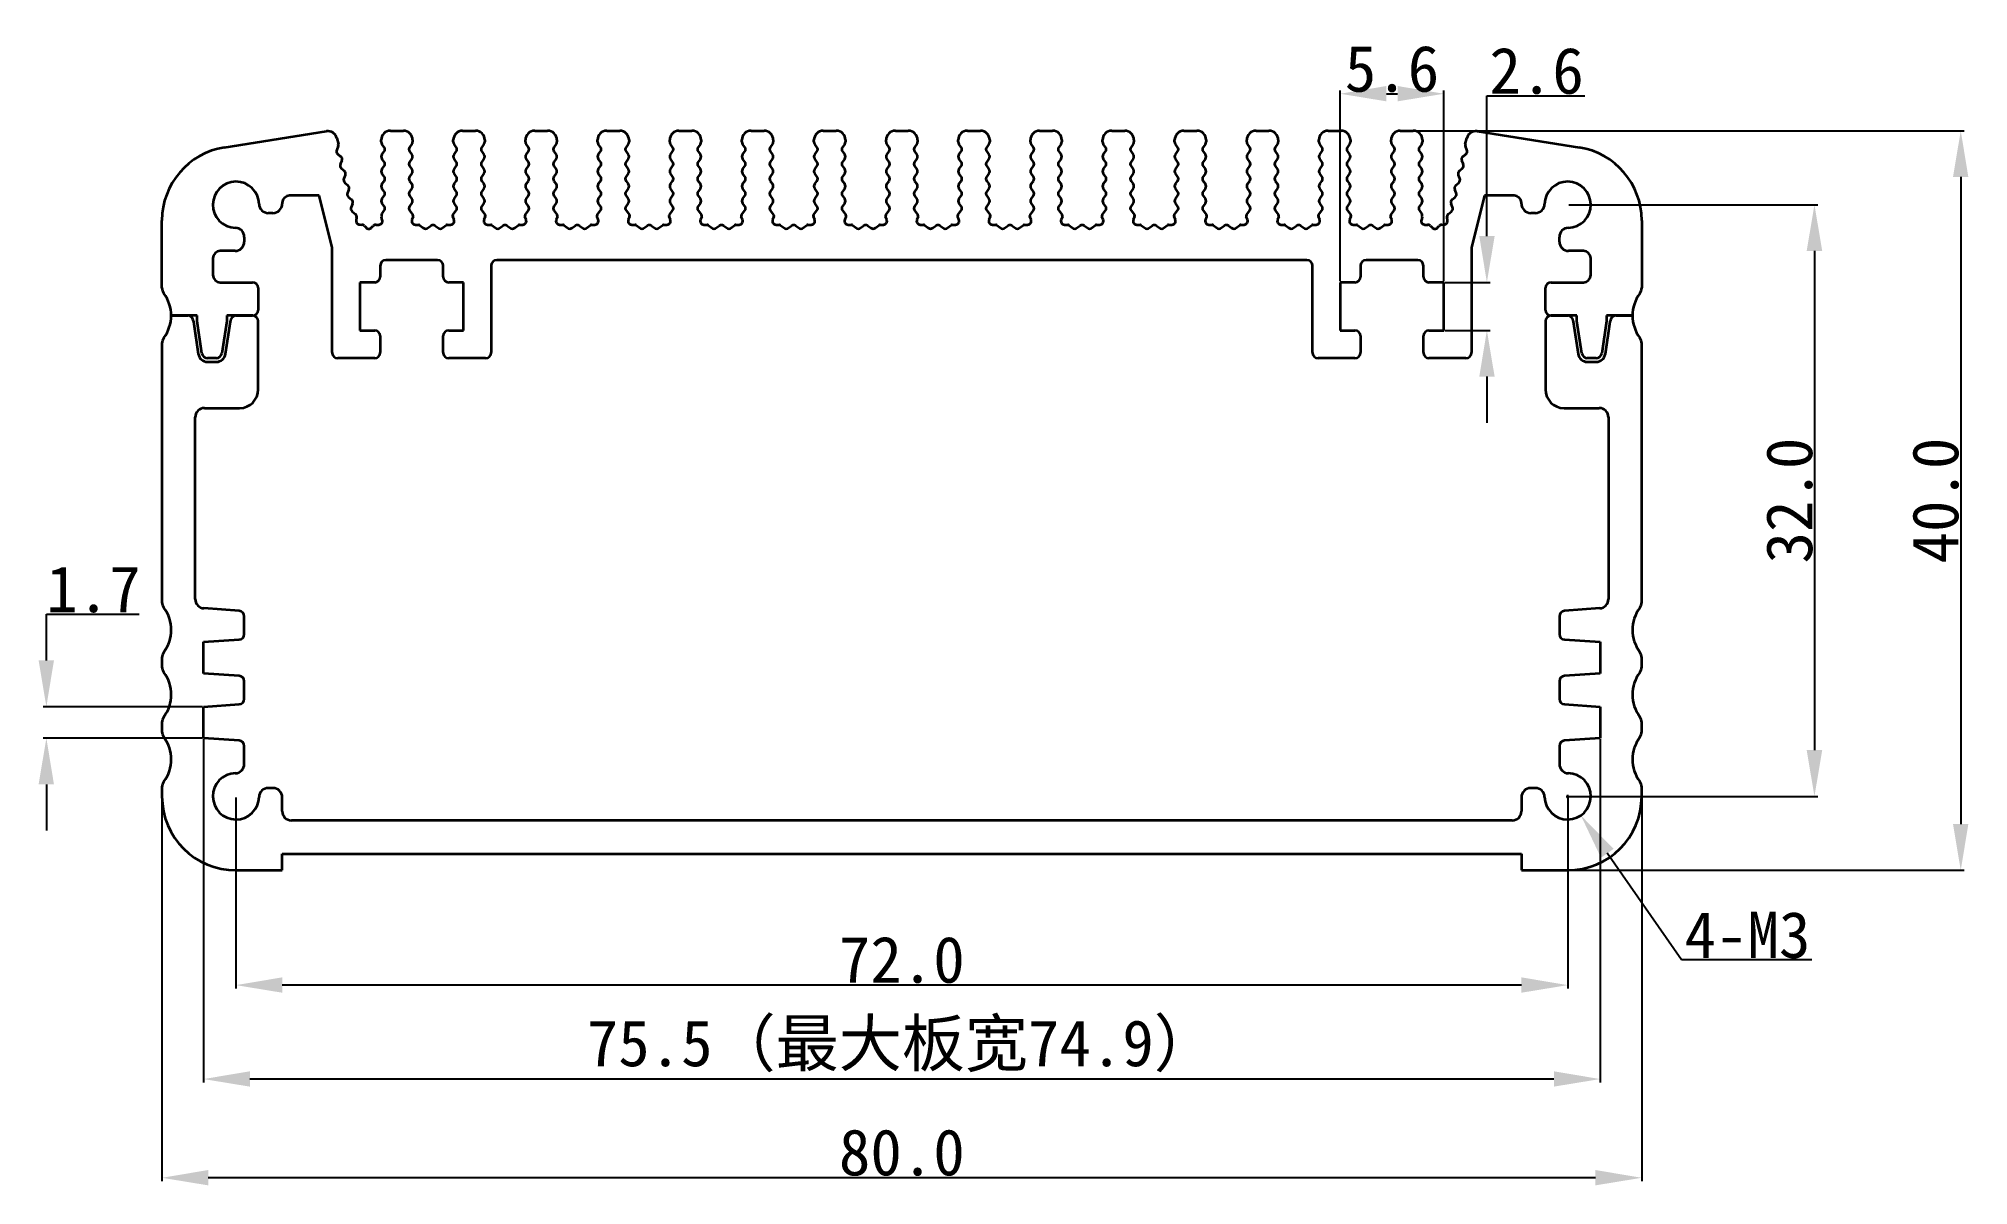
# Model space of a CAD drawing. Header units: inches. Extents: x -7 to 98, y -17 to 45.
import ezdxf

# ---------------------------------------------------------------- set-up
doc = ezdxf.new("R2010")
doc.units = ezdxf.units.IN
doc.header["$MEASUREMENT"] = 0
doc.layers.add('1', color=30, linetype='Continuous')
doc.layers.add('Visible (ISO)', color=7, linetype='Continuous', lineweight=35)
doc.styles.get("Standard").update_dxf_attribs({"font": 'simhei.ttf'})
doc.dimstyles.get("Standard").update_dxf_attribs({"dimtxt": 2.5, "dimasz": 2.5, "dimexe": 0.18, "dimexo": 0.0625, "dimgap": 0.09, "dimtad": 1, "dimtoh": 1, "dimdec": 1, "dimzin": 0, "dimdsep": 46, "dimtxsty": 'Standard', "dimcen": 0.09, "dimadec": 0, "dimazin": 0, "dimtfac": 1, "dimtdec": 1, "dimtofl": 0, "dimtmove": 0, "dimatfit": 3, "dimfxl": 1, "dimtolj": 1, "dimtzin": 0, "dimarcsym": 0})

msp = doc.modelspace()

# ---------------------------------------------------------------- blocks, each defined once
blk = doc.blocks.new('*D1')
at = {"color": 0, "lineweight": -2}
for p, q in [((67.51, 40), (97.43, 40)), ((97.25, 37.5), (97.25, 2.5)), ((75.74, 0), (97.43, 0))]:
    blk.add_line(p, q, dxfattribs=at)
at = {"color": 0}
for points in [[(96.83, 37.5), (97.66, 37.5), (97.25, 40)], [(96.83, 2.5), (97.66, 2.5), (97.25, 0)]]:
    blk.add_solid(points, dxfattribs=at)
at = {"layer": 'Defpoints', "color": 0}
for p in [(67.44, 40), (75.68, 0), (97.25, 0)]:
    blk.add_point(p, dxfattribs=at)
at = {"color": 0, "insert": (95.89, 20), "char_height": 2.5, "attachment_point": 5, "rotation": 90}
blk.add_mtext('\\A1;40.0', dxfattribs=at)
blk = doc.blocks.new('*D2')
at = {"color": 0, "lineweight": -2}
for p, q in [((76.06, 36), (89.52, 36)), ((89.34, 33.5), (89.34, 6.5)), ((76.06, 4), (89.52, 4))]:
    blk.add_line(p, q, dxfattribs=at)
at = {"color": 0}
for points in [[(88.92, 33.5), (89.76, 33.5), (89.34, 36)], [(88.92, 6.5), (89.76, 6.5), (89.34, 4)]]:
    blk.add_solid(points, dxfattribs=at)
at = {"layer": 'Defpoints', "color": 0}
for p in [(76, 36), (76, 4), (89.34, 4)]:
    blk.add_point(p, dxfattribs=at)
at = {"color": 0, "insert": (87.99, 20), "char_height": 2.5, "attachment_point": 5, "rotation": 90}
blk.add_mtext('\\A1;32.0', dxfattribs=at)
blk = doc.blocks.new('*D3')
at = {"color": 0, "lineweight": -2}
for p, q in [((4, 3.94), (4, -6.39)), ((76, 3.94), (76, -6.39)), ((73.5, -6.21), (6.5, -6.21))]:
    blk.add_line(p, q, dxfattribs=at)
at = {"color": 0}
for points in [[(6.5, -5.79), (6.5, -6.62), (4, -6.21)], [(73.5, -5.79), (73.5, -6.62), (76, -6.21)]]:
    blk.add_solid(points, dxfattribs=at)
at = {"layer": 'Defpoints', "color": 0}
for p in [(4, 4), (76, 4), (4, -6.21)]:
    blk.add_point(p, dxfattribs=at)
at = {"color": 0, "insert": (40, -4.85), "char_height": 2.5, "attachment_point": 5}
blk.add_mtext('\\A1;72.0', dxfattribs=at)
blk = doc.blocks.new('*D4')
at = {"layer": '1', "color": 0, "lineweight": -2}
for p, q in [((2.25, 7.09), (2.25, -11.47)), ((77.75, 7.09), (77.75, -11.47)), ((75.25, -11.29), (4.75, -11.29))]:
    blk.add_line(p, q, dxfattribs=at)
at = {"layer": '1', "color": 0}
for points in [[(4.75, -10.87), (4.75, -11.7), (2.25, -11.29)], [(75.25, -10.87), (75.25, -11.7), (77.75, -11.29)]]:
    blk.add_solid(points, dxfattribs=at)
at = {"layer": 'Defpoints', "color": 0}
for p in [(2.25, 7.15), (77.75, 7.15), (2.25, -11.29)]:
    blk.add_point(p, dxfattribs=at)
at = {"layer": '1', "color": 0, "insert": (40, -9.51), "char_height": 2.5, "attachment_point": 5}
blk.add_mtext('\\A1;75.5（最大板宽74.9）', dxfattribs=at)
blk = doc.blocks.new('*D5')
at = {"color": 0, "lineweight": -2}
for p, q in [((0, 4.19), (0, -16.81)), ((80, 3.94), (80, -16.81)), ((77.5, -16.63), (2.5, -16.63))]:
    blk.add_line(p, q, dxfattribs=at)
at = {"color": 0}
for points in [[(2.5, -16.21), (2.5, -17.04), (0, -16.63)], [(77.5, -16.21), (77.5, -17.04), (80, -16.63)]]:
    blk.add_solid(points, dxfattribs=at)
at = {"layer": 'Defpoints', "color": 0}
for p in [(0, 4.25), (80, 4), (0, -16.63)]:
    blk.add_point(p, dxfattribs=at)
at = {"color": 0, "insert": (40, -15.27), "char_height": 2.5, "attachment_point": 5}
blk.add_mtext('\\A1;80.0', dxfattribs=at)
blk = doc.blocks.new('*D6')
at = {"color": 0, "lineweight": -2}
for p, q in [((-6.25, 11.35), (-6.25, 13.85)), ((-6.25, 13.85), (-1.23, 13.85)), ((2.19, 8.85), (-6.43, 8.85)), ((2.19, 7.15), (-6.43, 7.15)), ((-6.25, 4.65), (-6.25, 2.15))]:
    blk.add_line(p, q, dxfattribs=at)
at = {"color": 0}
for points in [[(-6.67, 11.35), (-5.84, 11.35), (-6.25, 8.85)], [(-6.67, 4.65), (-5.84, 4.65), (-6.25, 7.15)]]:
    blk.add_solid(points, dxfattribs=at)
at = {"layer": 'Defpoints', "color": 0}
for p in [(-6.25, 8.85), (2.25, 8.85), (2.25, 7.15)]:
    blk.add_point(p, dxfattribs=at)
at = {"color": 0, "insert": (-3.7, 15.19), "char_height": 2.5, "attachment_point": 5}
blk.add_mtext('\\A1;1.7', dxfattribs=at)
blk = doc.blocks.new('*D7')
at = {"color": 0, "lineweight": -2}
for p, q in [((71.63, 34.3), (71.63, 41.89)), ((71.63, 41.89), (76.92, 41.89)), ((69.36, 31.8), (71.81, 31.8)), ((69.36, 29.2), (71.81, 29.2)), ((71.63, 26.7), (71.63, 24.2))]:
    blk.add_line(p, q, dxfattribs=at)
at = {"color": 0}
for points in [[(71.22, 34.3), (72.05, 34.3), (71.63, 31.8)], [(71.22, 26.7), (72.05, 26.7), (71.63, 29.2)]]:
    blk.add_solid(points, dxfattribs=at)
at = {"layer": 'Defpoints', "color": 0}
for p in [(69.3, 31.8), (71.63, 31.8), (69.3, 29.2)]:
    blk.add_point(p, dxfattribs=at)
at = {"color": 0, "insert": (74.32, 43.23), "char_height": 2.5, "attachment_point": 5}
blk.add_mtext('\\A1;2.6', dxfattribs=at)
blk = doc.blocks.new('*D8')
at = {"color": 0, "lineweight": -2}
for p, q in [((63.7, 31.86), (63.7, 42.18)), ((66.2, 42), (66.8, 42)), ((69.3, 31.86), (69.3, 42.18))]:
    blk.add_line(p, q, dxfattribs=at)
at = {"color": 0}
for points in [[(66.2, 42.42), (66.2, 41.59), (63.7, 42)], [(66.8, 42.42), (66.8, 41.59), (69.3, 42)]]:
    blk.add_solid(points, dxfattribs=at)
at = {"layer": 'Defpoints', "color": 0}
for p in [(69.3, 42), (63.7, 31.8), (69.3, 31.8)]:
    blk.add_point(p, dxfattribs=at)
at = {"color": 0, "insert": (66.5, 43.34), "char_height": 2.5, "attachment_point": 5}
blk.add_mtext('\\A1;5.6', dxfattribs=at)
blk = doc.blocks.new('*D9')
at = {"color": 0, "lineweight": -2}
for p, q in [((75.91, 4), (76.09, 4)), ((76, 3.91), (76, 4.09)), ((82.15, -4.85), (78.14, 0.92)), ((89.2, -4.85), (82.15, -4.85))]:
    blk.add_line(p, q, dxfattribs=at)
at = {"color": 0}
blk.add_solid([(78.48, 1.16), (77.8, 0.68), (76.71, 2.97)], dxfattribs=at)
at = {"layer": 'Defpoints', "color": 0}
for p in [(76, 4), (76.71, 2.97)]:
    blk.add_point(p, dxfattribs=at)
at = {"color": 0, "insert": (85.72, -3.51), "char_height": 2.5, "attachment_point": 5}
blk.add_mtext('\\A1;4-M3', dxfattribs=at)

# ---------------------------------------------------------------- dimensions: what is measured, and where the dimension line sits
for base, p1, p2, angle, picture, middle in [((69.3, 42), (63.7, 31.8), (69.3, 31.8), 0, '*D8', (66.5, 43.34)), ((97.25, 0), (67.44, 40), (75.68, 0), 90, '*D1', (95.89, 20)), ((89.34, 4), (76, 36), (76, 4), 90, '*D2', (87.99, 20)), ((-6.25, 8.85), (2.25, 7.15), (2.25, 8.85), 90, '*D6', (-3.7, 15.19))]:
    dim = msp.add_linear_dim(base=base, p1=p1, p2=p2, angle=angle, dimstyle='Standard')
    dim.commit()
    dim.dimension.update_dxf_attribs({"geometry": picture, "text_midpoint": middle})
dim = msp.add_linear_dim(base=(71.63, 31.8), p1=(69.3, 29.2), p2=(69.3, 31.8), angle=90, dimstyle='Standard')
dim.commit()
dim.dimension.update_dxf_attribs({"geometry": '*D7', "text_midpoint": (74.32, 41.89), "dimtype": 161})
for base, p1, p2, picture, middle in [((0, -16.63), (80, 4), (0, 4.25), '*D5', (40, -15.27)), ((4, -6.21), (76, 4), (4, 4), '*D3', (40, -4.85))]:
    dim = msp.add_linear_dim(base=base, p1=p1, p2=p2, dimstyle='Standard')
    dim.commit()
    dim.dimension.update_dxf_attribs({"geometry": picture, "text_midpoint": middle})
dim = msp.add_radius_dim(center=(76, 4), mpoint=(76.71, 2.97), text='4-M3', dimstyle='Standard')
dim.commit()
dim.dimension.update_dxf_attribs({"geometry": '*D9', "text_midpoint": (85.72, -4.85), "dimtype": 164})
at = {"layer": '1'}
dim = msp.add_linear_dim(base=(2.25, -11.29), p1=(77.75, 7.15), p2=(2.25, 7.15), text='<>（最大板宽74.9）', dimstyle='Standard', dxfattribs=at)
dim.commit()
dim.dimension.update_dxf_attribs({"geometry": '*D4', "text_midpoint": (40, -9.51)})

# ---------------------------------------------------------------- linework, layer by layer
at = {"layer": 'Visible (ISO)'}
for p, q in [((3.37, 39.1), (8.89, 39.98)), ((12.35, 40), (13.05, 40)), ((16.25, 40), (16.95, 40)), ((20.15, 40), (20.85, 40)), ((24.05, 40), (24.75, 40)), ((27.95, 40), (28.65, 40)), ((31.85, 40), (32.55, 40)), ((35.75, 40), (36.45, 40)), ((39.65, 40), (40.35, 40)), ((43.55, 40), (44.25, 40)), ((47.45, 40), (48.15, 40)), ((51.35, 40), (52.05, 40)), ((55.25, 40), (55.95, 40)), ((59.15, 40), (59.85, 40)), ((63.05, 40), (63.75, 40)), ((66.95, 40), (67.65, 40)), ((71.11, 39.98), (76.63, 39.1)), ((9.53, 39.16), (9.45, 38.97)), ((9.46, 39.6), (9.54, 39.28)), ((9.51, 38.74), (9.66, 38.61)), ((11.85, 39.4), (11.85, 39.5)), ((12.01, 39.12), (11.89, 39.28)), ((11.89, 38.72), (12.01, 38.88)), ((13.51, 39.28), (13.39, 39.12)), ((13.39, 38.88), (13.51, 38.72)), ((13.55, 39.5), (13.55, 39.4)), ((15.75, 39.4), (15.75, 39.5)), ((15.91, 39.12), (15.79, 39.28)), ((15.79, 38.72), (15.91, 38.88)), ((17.41, 39.28), (17.29, 39.12)), ((17.29, 38.88), (17.41, 38.72)), ((17.45, 39.5), (17.45, 39.4)), ((19.65, 39.4), (19.65, 39.5)), ((19.81, 39.12), (19.69, 39.28)), ((19.69, 38.72), (19.81, 38.88)), ((21.31, 39.28), (21.19, 39.12)), ((21.19, 38.88), (21.31, 38.72)), ((21.35, 39.5), (21.35, 39.4)), ((23.55, 39.4), (23.55, 39.5)), ((23.71, 39.12), (23.59, 39.28)), ((23.59, 38.72), (23.71, 38.88)), ((25.21, 39.28), (25.09, 39.12)), ((25.09, 38.88), (25.21, 38.72)), ((25.25, 39.5), (25.25, 39.4)), ((27.45, 39.4), (27.45, 39.5)), ((27.61, 39.12), (27.49, 39.28)), ((27.49, 38.72), (27.61, 38.88)), ((29.11, 39.28), (28.99, 39.12)), ((28.99, 38.88), (29.11, 38.72)), ((29.15, 39.5), (29.15, 39.4)), ((31.35, 39.4), (31.35, 39.5)), ((31.51, 39.12), (31.39, 39.28)), ((31.39, 38.72), (31.51, 38.88)), ((33.01, 39.28), (32.89, 39.12)), ((32.89, 38.88), (33.01, 38.72)), ((33.05, 39.5), (33.05, 39.4)), ((35.25, 39.4), (35.25, 39.5)), ((35.41, 39.12), (35.29, 39.28)), ((35.29, 38.72), (35.41, 38.88)), ((36.91, 39.28), (36.79, 39.12)), ((36.79, 38.88), (36.91, 38.72)), ((36.95, 39.5), (36.95, 39.4)), ((39.15, 39.4), (39.15, 39.5)), ((39.31, 39.12), (39.19, 39.28)), ((39.19, 38.72), (39.31, 38.88)), ((40.81, 39.28), (40.69, 39.12)), ((40.69, 38.88), (40.81, 38.72)), ((40.85, 39.5), (40.85, 39.4)), ((43.05, 39.4), (43.05, 39.5)), ((43.21, 39.12), (43.09, 39.28)), ((43.09, 38.72), (43.21, 38.88)), ((44.71, 39.28), (44.59, 39.12)), ((44.59, 38.88), (44.71, 38.72)), ((44.75, 39.5), (44.75, 39.4)), ((46.95, 39.4), (46.95, 39.5)), ((47.11, 39.12), (46.99, 39.28)), ((46.99, 38.72), (47.11, 38.88)), ((48.61, 39.28), (48.49, 39.12)), ((48.49, 38.88), (48.61, 38.72)), ((48.65, 39.5), (48.65, 39.4)), ((50.85, 39.4), (50.85, 39.5)), ((51.01, 39.12), (50.89, 39.28)), ((50.89, 38.72), (51.01, 38.88)), ((52.51, 39.28), (52.39, 39.12)), ((52.39, 38.88), (52.51, 38.72)), ((52.55, 39.5), (52.55, 39.4)), ((54.75, 39.4), (54.75, 39.5)), ((54.91, 39.12), (54.79, 39.28)), ((54.79, 38.72), (54.91, 38.88)), ((56.41, 39.28), (56.29, 39.12)), ((56.29, 38.88), (56.41, 38.72)), ((56.45, 39.5), (56.45, 39.4)), ((58.65, 39.4), (58.65, 39.5)), ((58.81, 39.12), (58.69, 39.28)), ((58.69, 38.72), (58.81, 38.88)), ((60.31, 39.28), (60.19, 39.12)), ((60.19, 38.88), (60.31, 38.72)), ((60.35, 39.5), (60.35, 39.4)), ((62.55, 39.4), (62.55, 39.5)), ((62.71, 39.12), (62.59, 39.28)), ((62.59, 38.72), (62.71, 38.88)), ((64.21, 39.28), (64.09, 39.12)), ((64.09, 38.88), (64.21, 38.72)), ((64.25, 39.5), (64.25, 39.4)), ((66.45, 39.4), (66.45, 39.5)), ((66.61, 39.12), (66.49, 39.28)), ((66.49, 38.72), (66.61, 38.88)), ((68.11, 39.28), (67.99, 39.12)), ((67.99, 38.88), (68.11, 38.72)), ((68.15, 39.5), (68.15, 39.4)), ((70.34, 38.61), (70.49, 38.74)), ((70.46, 39.28), (70.54, 39.6)), ((70.55, 38.97), (70.47, 39.16)), ((9.72, 38.38), (9.64, 38.19)), ((9.7, 37.96), (9.86, 37.84)), ((9.91, 37.6), (9.84, 37.42)), ((12.01, 38.32), (11.89, 38.48)), ((11.89, 37.92), (12.01, 38.08)), ((12.01, 37.52), (11.89, 37.68)), ((13.51, 38.48), (13.39, 38.32)), ((13.39, 38.08), (13.51, 37.92)), ((13.51, 37.68), (13.39, 37.52)), ((15.91, 38.32), (15.79, 38.48)), ((15.79, 37.92), (15.91, 38.08)), ((15.91, 37.52), (15.79, 37.68)), ((17.41, 38.48), (17.29, 38.32)), ((17.29, 38.08), (17.41, 37.92)), ((17.41, 37.68), (17.29, 37.52)), ((19.81, 38.32), (19.69, 38.48)), ((19.69, 37.92), (19.81, 38.08)), ((19.81, 37.52), (19.69, 37.68)), ((21.31, 38.48), (21.19, 38.32)), ((21.19, 38.08), (21.31, 37.92)), ((21.31, 37.68), (21.19, 37.52)), ((23.71, 38.32), (23.59, 38.48)), ((23.59, 37.92), (23.71, 38.08)), ((23.71, 37.52), (23.59, 37.68)), ((25.21, 38.48), (25.09, 38.32)), ((25.09, 38.08), (25.21, 37.92)), ((25.21, 37.68), (25.09, 37.52)), ((27.61, 38.32), (27.49, 38.48)), ((27.49, 37.92), (27.61, 38.08)), ((27.61, 37.52), (27.49, 37.68)), ((29.11, 38.48), (28.99, 38.32)), ((28.99, 38.08), (29.11, 37.92)), ((29.11, 37.68), (28.99, 37.52)), ((31.51, 38.32), (31.39, 38.48)), ((31.39, 37.92), (31.51, 38.08)), ((31.51, 37.52), (31.39, 37.68)), ((33.01, 38.48), (32.89, 38.32)), ((32.89, 38.08), (33.01, 37.92)), ((33.01, 37.68), (32.89, 37.52)), ((35.41, 38.32), (35.29, 38.48)), ((35.29, 37.92), (35.41, 38.08)), ((35.41, 37.52), (35.29, 37.68)), ((36.91, 38.48), (36.79, 38.32)), ((36.79, 38.08), (36.91, 37.92)), ((36.91, 37.68), (36.79, 37.52)), ((39.31, 38.32), (39.19, 38.48)), ((39.19, 37.92), (39.31, 38.08)), ((39.31, 37.52), (39.19, 37.68)), ((40.81, 38.48), (40.69, 38.32)), ((40.69, 38.08), (40.81, 37.92)), ((40.81, 37.68), (40.69, 37.52)), ((43.21, 38.32), (43.09, 38.48)), ((43.09, 37.92), (43.21, 38.08)), ((43.21, 37.52), (43.09, 37.68)), ((44.71, 38.48), (44.59, 38.32)), ((44.59, 38.08), (44.71, 37.92)), ((44.71, 37.68), (44.59, 37.52)), ((47.11, 38.32), (46.99, 38.48)), ((46.99, 37.92), (47.11, 38.08)), ((47.11, 37.52), (46.99, 37.68)), ((48.61, 38.48), (48.49, 38.32)), ((48.49, 38.08), (48.61, 37.92)), ((48.61, 37.68), (48.49, 37.52)), ((51.01, 38.32), (50.89, 38.48)), ((50.89, 37.92), (51.01, 38.08)), ((51.01, 37.52), (50.89, 37.68)), ((52.51, 38.48), (52.39, 38.32)), ((52.39, 38.08), (52.51, 37.92)), ((52.51, 37.68), (52.39, 37.52)), ((54.91, 38.32), (54.79, 38.48)), ((54.79, 37.92), (54.91, 38.08)), ((54.91, 37.52), (54.79, 37.68)), ((56.41, 38.48), (56.29, 38.32)), ((56.29, 38.08), (56.41, 37.92)), ((56.41, 37.68), (56.29, 37.52)), ((58.81, 38.32), (58.69, 38.48)), ((58.69, 37.92), (58.81, 38.08)), ((58.81, 37.52), (58.69, 37.68)), ((60.31, 38.48), (60.19, 38.32)), ((60.19, 38.08), (60.31, 37.92)), ((60.31, 37.68), (60.19, 37.52)), ((62.71, 38.32), (62.59, 38.48)), ((62.59, 37.92), (62.71, 38.08)), ((62.71, 37.52), (62.59, 37.68)), ((64.21, 38.48), (64.09, 38.32)), ((64.09, 38.08), (64.21, 37.92)), ((64.21, 37.68), (64.09, 37.52)), ((66.61, 38.32), (66.49, 38.48)), ((66.49, 37.92), (66.61, 38.08)), ((66.61, 37.52), (66.49, 37.68)), ((68.11, 38.48), (67.99, 38.32)), ((67.99, 38.08), (68.11, 37.92)), ((68.11, 37.68), (67.99, 37.52)), ((70.16, 37.42), (70.09, 37.6)), ((70.14, 37.84), (70.3, 37.96)), ((70.36, 38.19), (70.28, 38.38)), ((9.89, 37.19), (10.05, 37.06)), ((10.11, 36.83), (10.03, 36.64)), ((11.89, 37.12), (12.01, 37.28)), ((12.01, 36.72), (11.89, 36.88)), ((13.39, 37.28), (13.51, 37.12)), ((13.51, 36.88), (13.39, 36.72)), ((15.79, 37.12), (15.91, 37.28)), ((15.91, 36.72), (15.79, 36.88)), ((17.29, 37.28), (17.41, 37.12)), ((17.41, 36.88), (17.29, 36.72)), ((19.69, 37.12), (19.81, 37.28)), ((19.81, 36.72), (19.69, 36.88)), ((21.19, 37.28), (21.31, 37.12)), ((21.31, 36.88), (21.19, 36.72)), ((23.59, 37.12), (23.71, 37.28)), ((23.71, 36.72), (23.59, 36.88)), ((25.09, 37.28), (25.21, 37.12)), ((25.21, 36.88), (25.09, 36.72)), ((27.49, 37.12), (27.61, 37.28)), ((27.61, 36.72), (27.49, 36.88)), ((28.99, 37.28), (29.11, 37.12)), ((29.11, 36.88), (28.99, 36.72)), ((31.39, 37.12), (31.51, 37.28)), ((31.51, 36.72), (31.39, 36.88)), ((32.89, 37.28), (33.01, 37.12)), ((33.01, 36.88), (32.89, 36.72)), ((35.29, 37.12), (35.41, 37.28)), ((35.41, 36.72), (35.29, 36.88)), ((36.79, 37.28), (36.91, 37.12)), ((36.91, 36.88), (36.79, 36.72)), ((39.19, 37.12), (39.31, 37.28)), ((39.31, 36.72), (39.19, 36.88)), ((40.69, 37.28), (40.81, 37.12)), ((40.81, 36.88), (40.69, 36.72)), ((43.09, 37.12), (43.21, 37.28)), ((43.21, 36.72), (43.09, 36.88)), ((44.59, 37.28), (44.71, 37.12)), ((44.71, 36.88), (44.59, 36.72)), ((46.99, 37.12), (47.11, 37.28)), ((47.11, 36.72), (46.99, 36.88)), ((48.49, 37.28), (48.61, 37.12)), ((48.61, 36.88), (48.49, 36.72)), ((50.89, 37.12), (51.01, 37.28)), ((51.01, 36.72), (50.89, 36.88)), ((52.39, 37.28), (52.51, 37.12)), ((52.51, 36.88), (52.39, 36.72)), ((54.79, 37.12), (54.91, 37.28)), ((54.91, 36.72), (54.79, 36.88)), ((56.29, 37.28), (56.41, 37.12)), ((56.41, 36.88), (56.29, 36.72)), ((58.69, 37.12), (58.81, 37.28)), ((58.81, 36.72), (58.69, 36.88)), ((60.19, 37.28), (60.31, 37.12)), ((60.31, 36.88), (60.19, 36.72)), ((62.59, 37.12), (62.71, 37.28)), ((62.71, 36.72), (62.59, 36.88)), ((64.09, 37.28), (64.21, 37.12)), ((64.21, 36.88), (64.09, 36.72)), ((66.49, 37.12), (66.61, 37.28)), ((66.61, 36.72), (66.49, 36.88)), ((67.99, 37.28), (68.11, 37.12)), ((68.11, 36.88), (67.99, 36.72)), ((69.97, 36.64), (69.89, 36.83)), ((69.95, 37.06), (70.11, 37.19)), ((6, 35.55), (5.75, 35.55)), ((6.5, 36.1), (6.5, 36.05)), ((8.5, 36.5), (6.9, 36.5)), ((9.2, 33.69), (8.5, 36.5)), ((10.09, 36.41), (10.24, 36.28)), ((10.3, 36.05), (10.22, 35.87)), ((10.28, 35.63), (10.46, 35.49)), ((11.89, 36.32), (12.01, 36.48)), ((12.01, 35.92), (11.89, 36.08)), ((11.9, 35.53), (12.01, 35.68)), ((13.39, 36.48), (13.51, 36.32)), ((13.51, 36.08), (13.39, 35.92)), ((13.39, 35.68), (13.57, 35.45)), ((15.73, 35.45), (15.91, 35.68)), ((15.79, 36.32), (15.91, 36.48)), ((15.91, 35.92), (15.79, 36.08)), ((17.29, 36.48), (17.41, 36.32)), ((17.41, 36.08), (17.29, 35.92)), ((17.29, 35.68), (17.47, 35.45)), ((19.63, 35.45), (19.81, 35.68)), ((19.69, 36.32), (19.81, 36.48)), ((19.81, 35.92), (19.69, 36.08)), ((21.19, 36.48), (21.31, 36.32)), ((21.31, 36.08), (21.19, 35.92)), ((21.19, 35.68), (21.37, 35.45)), ((23.53, 35.45), (23.71, 35.68)), ((23.59, 36.32), (23.71, 36.48)), ((23.71, 35.92), (23.59, 36.08)), ((25.09, 36.48), (25.21, 36.32)), ((25.21, 36.08), (25.09, 35.92)), ((25.09, 35.68), (25.27, 35.45)), ((27.43, 35.45), (27.61, 35.68)), ((27.49, 36.32), (27.61, 36.48)), ((27.61, 35.92), (27.49, 36.08)), ((28.99, 36.48), (29.11, 36.32)), ((29.11, 36.08), (28.99, 35.92)), ((28.99, 35.68), (29.17, 35.45)), ((31.33, 35.45), (31.51, 35.68)), ((31.39, 36.32), (31.51, 36.48)), ((31.51, 35.92), (31.39, 36.08)), ((32.89, 36.48), (33.01, 36.32)), ((33.01, 36.08), (32.89, 35.92)), ((32.89, 35.68), (33.07, 35.45)), ((35.23, 35.45), (35.41, 35.68)), ((35.29, 36.32), (35.41, 36.48)), ((35.41, 35.92), (35.29, 36.08)), ((36.79, 36.48), (36.91, 36.32)), ((36.91, 36.08), (36.79, 35.92)), ((36.79, 35.68), (36.97, 35.45)), ((39.13, 35.45), (39.31, 35.68)), ((39.19, 36.32), (39.31, 36.48)), ((39.31, 35.92), (39.19, 36.08)), ((40.69, 36.48), (40.81, 36.32)), ((40.81, 36.08), (40.69, 35.92)), ((40.69, 35.68), (40.87, 35.45)), ((43.03, 35.45), (43.21, 35.68)), ((43.09, 36.32), (43.21, 36.48)), ((43.21, 35.92), (43.09, 36.08)), ((44.59, 36.48), (44.71, 36.32)), ((44.71, 36.08), (44.59, 35.92)), ((44.59, 35.68), (44.77, 35.45)), ((46.93, 35.45), (47.11, 35.68)), ((46.99, 36.32), (47.11, 36.48)), ((47.11, 35.92), (46.99, 36.08)), ((48.49, 36.48), (48.61, 36.32)), ((48.61, 36.08), (48.49, 35.92)), ((48.49, 35.68), (48.67, 35.45)), ((50.83, 35.45), (51.01, 35.68)), ((50.89, 36.32), (51.01, 36.48)), ((51.01, 35.92), (50.89, 36.08)), ((52.39, 36.48), (52.51, 36.32)), ((52.51, 36.08), (52.39, 35.92)), ((52.39, 35.68), (52.57, 35.45)), ((54.73, 35.45), (54.91, 35.68)), ((54.79, 36.32), (54.91, 36.48)), ((54.91, 35.92), (54.79, 36.08)), ((56.29, 36.48), (56.41, 36.32)), ((56.41, 36.08), (56.29, 35.92)), ((56.29, 35.68), (56.47, 35.45)), ((58.63, 35.45), (58.81, 35.68)), ((58.69, 36.32), (58.81, 36.48)), ((58.81, 35.92), (58.69, 36.08)), ((60.19, 36.48), (60.31, 36.32)), ((60.31, 36.08), (60.19, 35.92)), ((60.19, 35.68), (60.37, 35.45)), ((62.53, 35.45), (62.71, 35.68)), ((62.59, 36.32), (62.71, 36.48)), ((62.71, 35.92), (62.59, 36.08)), ((64.09, 36.48), (64.21, 36.32)), ((64.21, 36.08), (64.09, 35.92)), ((64.09, 35.68), (64.27, 35.45)), ((66.43, 35.45), (66.61, 35.68)), ((66.49, 36.32), (66.61, 36.48)), ((66.61, 35.92), (66.49, 36.08)), ((67.99, 36.48), (68.11, 36.32)), ((68.11, 36.08), (67.99, 35.92)), ((67.99, 35.68), (68.1, 35.53)), ((69.54, 35.49), (69.72, 35.63)), ((69.78, 35.87), (69.7, 36.05)), ((69.76, 36.28), (69.91, 36.41)), ((71.5, 36.5), (70.8, 33.69)), ((73.1, 36.5), (71.5, 36.5)), ((73.5, 36.05), (73.5, 36.1)), ((74.25, 35.55), (74, 35.55)), ((0, 31.5), (0, 35.15)), ((10.52, 35.29), (10.49, 35.17)), ((10.69, 34.93), (10.8, 34.92)), ((10.95, 34.85), (11.04, 34.76)), ((11.33, 34.76), (11.42, 34.85)), ((11.57, 34.92), (11.72, 34.92)), ((11.91, 35.17), (11.86, 35.35)), ((13.58, 35.35), (13.51, 35.2)), ((13.68, 34.92), (13.88, 34.91)), ((13.93, 34.89), (14.13, 34.74)), ((14.37, 34.74), (14.53, 34.86)), ((14.77, 34.86), (14.93, 34.74)), ((15.17, 34.74), (15.37, 34.89)), ((15.42, 34.91), (15.62, 34.92)), ((15.79, 35.2), (15.72, 35.35)), ((17.48, 35.35), (17.41, 35.2)), ((17.58, 34.92), (17.78, 34.91)), ((17.83, 34.89), (18.03, 34.74)), ((18.27, 34.74), (18.43, 34.86)), ((18.67, 34.86), (18.83, 34.74)), ((19.07, 34.74), (19.27, 34.89)), ((19.32, 34.91), (19.52, 34.92)), ((19.69, 35.2), (19.62, 35.35)), ((21.38, 35.35), (21.31, 35.2)), ((21.48, 34.92), (21.68, 34.91)), ((21.73, 34.89), (21.93, 34.74)), ((22.17, 34.74), (22.33, 34.86)), ((22.57, 34.86), (22.73, 34.74)), ((22.97, 34.74), (23.17, 34.89)), ((23.22, 34.91), (23.42, 34.92)), ((23.59, 35.2), (23.52, 35.35)), ((25.28, 35.35), (25.21, 35.2)), ((25.38, 34.92), (25.58, 34.91)), ((25.63, 34.89), (25.83, 34.74)), ((26.07, 34.74), (26.23, 34.86)), ((26.47, 34.86), (26.63, 34.74)), ((26.87, 34.74), (27.07, 34.89)), ((27.12, 34.91), (27.32, 34.92)), ((27.49, 35.2), (27.42, 35.35)), ((29.18, 35.35), (29.11, 35.2)), ((29.28, 34.92), (29.48, 34.91)), ((29.53, 34.89), (29.73, 34.74)), ((29.97, 34.74), (30.13, 34.86)), ((30.37, 34.86), (30.53, 34.74)), ((30.77, 34.74), (30.97, 34.89)), ((31.02, 34.91), (31.22, 34.92)), ((31.39, 35.2), (31.32, 35.35)), ((33.08, 35.35), (33.01, 35.2)), ((33.18, 34.92), (33.38, 34.91)), ((33.43, 34.89), (33.63, 34.74)), ((33.87, 34.74), (34.03, 34.86)), ((34.27, 34.86), (34.43, 34.74)), ((34.67, 34.74), (34.87, 34.89)), ((34.92, 34.91), (35.12, 34.92)), ((35.29, 35.2), (35.22, 35.35)), ((36.98, 35.35), (36.91, 35.2)), ((37.08, 34.92), (37.28, 34.91)), ((37.33, 34.89), (37.53, 34.74)), ((37.77, 34.74), (37.93, 34.86)), ((38.17, 34.86), (38.33, 34.74)), ((38.57, 34.74), (38.77, 34.89)), ((38.82, 34.91), (39.02, 34.92)), ((39.19, 35.2), (39.12, 35.35)), ((40.88, 35.35), (40.81, 35.2)), ((40.98, 34.92), (41.18, 34.91)), ((41.23, 34.89), (41.43, 34.74)), ((41.67, 34.74), (41.83, 34.86)), ((42.07, 34.86), (42.23, 34.74)), ((42.47, 34.74), (42.67, 34.89)), ((42.72, 34.91), (42.92, 34.92)), ((43.09, 35.2), (43.02, 35.35)), ((44.78, 35.35), (44.71, 35.2)), ((44.88, 34.92), (45.08, 34.91)), ((45.13, 34.89), (45.33, 34.74)), ((45.57, 34.74), (45.73, 34.86)), ((45.97, 34.86), (46.13, 34.74)), ((46.37, 34.74), (46.57, 34.89)), ((46.62, 34.91), (46.82, 34.92)), ((46.99, 35.2), (46.92, 35.35)), ((48.68, 35.35), (48.61, 35.2)), ((48.78, 34.92), (48.98, 34.91)), ((49.03, 34.89), (49.23, 34.74)), ((49.47, 34.74), (49.63, 34.86)), ((49.87, 34.86), (50.03, 34.74)), ((50.27, 34.74), (50.47, 34.89)), ((50.52, 34.91), (50.72, 34.92)), ((50.89, 35.2), (50.82, 35.35)), ((52.58, 35.35), (52.51, 35.2)), ((52.68, 34.92), (52.88, 34.91)), ((52.93, 34.89), (53.13, 34.74)), ((53.37, 34.74), (53.53, 34.86)), ((53.77, 34.86), (53.93, 34.74)), ((54.17, 34.74), (54.37, 34.89)), ((54.42, 34.91), (54.62, 34.92)), ((54.79, 35.2), (54.72, 35.35)), ((56.48, 35.35), (56.41, 35.2)), ((56.58, 34.92), (56.78, 34.91)), ((56.83, 34.89), (57.03, 34.74)), ((57.27, 34.74), (57.43, 34.86)), ((57.67, 34.86), (57.83, 34.74)), ((58.07, 34.74), (58.27, 34.89)), ((58.32, 34.91), (58.52, 34.92)), ((58.69, 35.2), (58.62, 35.35)), ((60.38, 35.35), (60.31, 35.2)), ((60.48, 34.92), (60.68, 34.91)), ((60.73, 34.89), (60.93, 34.74)), ((61.17, 34.74), (61.33, 34.86)), ((61.57, 34.86), (61.73, 34.74)), ((61.97, 34.74), (62.17, 34.89)), ((62.22, 34.91), (62.42, 34.92)), ((62.59, 35.2), (62.52, 35.35)), ((64.28, 35.35), (64.21, 35.2)), ((64.38, 34.92), (64.58, 34.91)), ((64.63, 34.89), (64.83, 34.74)), ((65.07, 34.74), (65.23, 34.86)), ((65.47, 34.86), (65.63, 34.74)), ((65.87, 34.74), (66.07, 34.89)), ((66.12, 34.91), (66.32, 34.92)), ((66.49, 35.2), (66.42, 35.35)), ((68.14, 35.35), (68.09, 35.17)), ((68.28, 34.92), (68.43, 34.92)), ((68.58, 34.85), (68.67, 34.76)), ((68.96, 34.76), (69.05, 34.85)), ((69.2, 34.92), (69.31, 34.93)), ((69.51, 35.17), (69.48, 35.29)), ((80, 35.15), (80, 31.5)), ((3.95, 33.5), (3.15, 33.5)), ((4.45, 34.25), (4.45, 34)), ((9.2, 28), (9.2, 33.69)), ((70.8, 33.69), (70.8, 28)), ((75.55, 34), (75.55, 34.25)), ((76.85, 33.5), (76.05, 33.5)), ((2.75, 33.1), (2.75, 32.2)), ((11.8, 32.7), (11.8, 32.1)), ((14.9, 33), (12.1, 33)), ((15.2, 32.1), (15.2, 32.7)), ((17.8, 32.7), (17.8, 28)), ((61.9, 33), (18.1, 33)), ((62.2, 28), (62.2, 32.7)), ((64.8, 32.7), (64.8, 32.1)), ((67.9, 33), (65.1, 33)), ((68.2, 32.1), (68.2, 32.7)), ((77.25, 32.2), (77.25, 33.1)), ((3.15, 31.8), (4.9, 31.8)), ((5.2, 31.5), (5.2, 30.3)), ((11.5, 31.8), (10.7, 31.8)), ((10.7, 31.8), (10.7, 29.2)), ((16.3, 31.8), (15.5, 31.8)), ((16.3, 29.2), (16.3, 31.8)), ((64.5, 31.8), (63.7, 31.8)), ((63.7, 31.8), (63.7, 29.2)), ((69.3, 31.8), (68.5, 31.8)), ((69.3, 29.2), (69.3, 31.8)), ((74.8, 30.3), (74.8, 31.5)), ((75.1, 31.8), (76.85, 31.8)), ((1.9, 30), (0.5, 30)), ((0.5, 30), (1.4, 30)), ((1.7, 29.7), (1.7, 29.69)), ((1.7, 29.69), (1.96, 27.93)), ((1.9, 29.7), (1.9, 30)), ((2.16, 27.96), (1.9, 29.7)), ((3.5, 29.7), (3.24, 27.96)), ((3.44, 27.93), (3.7, 29.69)), ((4.9, 30), (3.5, 30)), ((3.5, 30), (3.5, 29.7)), ((3.7, 29.69), (3.7, 29.7)), ((4, 30), (4.9, 30)), ((5.2, 26), (5.2, 29.7)), ((74.8, 29.7), (74.8, 26)), ((76.5, 30), (75.1, 30)), ((75.1, 30), (76, 30)), ((76.3, 29.7), (76.3, 29.69)), ((76.3, 29.69), (76.56, 27.93)), ((76.5, 29.7), (76.5, 30)), ((76.76, 27.96), (76.5, 29.7)), ((78.1, 29.7), (77.84, 27.96)), ((78.04, 27.93), (78.3, 29.69)), ((79.5, 30), (78.1, 30)), ((78.1, 30), (78.1, 29.7)), ((78.3, 29.69), (78.3, 29.7)), ((78.6, 30), (79.5, 30)), ((0, 28.5), (0, 14.5)), ((10.7, 29.2), (11.5, 29.2)), ((11.8, 28.9), (11.8, 28)), ((15.2, 28), (15.2, 28.9)), ((15.5, 29.2), (16.3, 29.2)), ((63.7, 29.2), (64.5, 29.2)), ((64.8, 28.9), (64.8, 28)), ((68.2, 28), (68.2, 28.9)), ((68.5, 29.2), (69.3, 29.2)), ((80, 14.5), (80, 28.5)), ((2.94, 27.7), (2.46, 27.7)), ((2.46, 27.5), (2.94, 27.5)), ((11.5, 27.7), (9.5, 27.7)), ((17.5, 27.7), (15.5, 27.7)), ((64.5, 27.7), (62.5, 27.7)), ((70.5, 27.7), (68.5, 27.7)), ((77.54, 27.7), (77.06, 27.7)), ((77.06, 27.5), (77.54, 27.5)), ((1.8, 14.67), (1.8, 24.5)), ((2.3, 25), (4.2, 25)), ((75.8, 25), (77.7, 25)), ((78.2, 24.5), (78.2, 14.67)), ((4.17, 14.03), (2.27, 14.17)), ((4.45, 12.78), (4.45, 13.73)), ((75.55, 13.73), (75.55, 12.78)), ((77.73, 14.17), (75.83, 14.03)), ((0, 11.5), (0, 11)), ((2.25, 12.35), (4.17, 12.48)), ((2.25, 10.65), (2.25, 12.35)), ((75.83, 12.48), (77.75, 12.35)), ((77.75, 12.35), (77.75, 10.65)), ((80, 11), (80, 11.5)), ((4.17, 10.52), (2.25, 10.65)), ((77.75, 10.65), (75.83, 10.52)), ((4.45, 9.28), (4.45, 10.22)), ((75.55, 10.22), (75.55, 9.28)), ((2.25, 8.85), (4.17, 8.98)), ((2.25, 7.15), (2.25, 8.85)), ((75.83, 8.98), (77.75, 8.85)), ((77.75, 8.85), (77.75, 7.15)), ((0, 8), (0, 7.5)), ((80, 7.5), (80, 8)), ((4.17, 7.02), (2.25, 7.15)), ((4.45, 5.75), (4.45, 6.72)), ((75.55, 6.72), (75.55, 5.75)), ((77.75, 7.15), (75.83, 7.02)), ((0, 4.5), (0, 4)), ((6, 4.45), (5.75, 4.45)), ((74.25, 4.45), (74, 4.45)), ((80, 4), (80, 4.5)), ((6.5, 3.2), (6.5, 3.95)), ((73.5, 3.95), (73.5, 3.2)), ((73, 2.7), (7, 2.7)), ((4, 0), (6.5, 0)), ((6.5, 0), (6.5, 0.9)), ((6.5, 0.9), (73.5, 0.9)), ((73.5, 0.9), (73.5, 0)), ((73.5, 0), (76, 0))]:
    msp.add_line(p, q, dxfattribs=at)
for centre, radius, start, end in [((8.97, 39.48), 0.5, 14, 99), ((12.35, 39.5), 0.5, 90, 180), ((13.05, 39.5), 0.5, 0, 90), ((16.25, 39.5), 0.5, 90, 180), ((16.95, 39.5), 0.5, 0, 90), ((20.15, 39.5), 0.5, 90, 180), ((20.85, 39.5), 0.5, 0, 90), ((24.05, 39.5), 0.5, 90, 180), ((24.75, 39.5), 0.5, 0, 90), ((27.95, 39.5), 0.5, 90, 180), ((28.65, 39.5), 0.5, 360, 90), ((31.85, 39.5), 0.5, 90, 180), ((32.55, 39.5), 0.5, 0, 90), ((35.75, 39.5), 0.5, 90, 180), ((36.45, 39.5), 0.5, 0, 90), ((39.65, 39.5), 0.5, 90, 180), ((40.35, 39.5), 0.5, 0, 90), ((43.55, 39.5), 0.5, 90, 180), ((44.25, 39.5), 0.5, 360, 90), ((47.45, 39.5), 0.5, 90, 180), ((48.15, 39.5), 0.5, 0, 90), ((51.35, 39.5), 0.5, 90, 180), ((52.05, 39.5), 0.5, 0, 90), ((55.25, 39.5), 0.5, 90, 180), ((55.95, 39.5), 0.5, 0, 90), ((59.15, 39.5), 0.5, 90, 180), ((59.85, 39.5), 0.5, 360, 90), ((63.05, 39.5), 0.5, 90, 180), ((63.75, 39.5), 0.5, 0, 90), ((66.95, 39.5), 0.5, 90, 180), ((67.65, 39.5), 0.5, 360, 90), ((71.03, 39.48), 0.5, 81, 166), ((4, 35.15), 4, 99, 180), ((9.63, 38.89), 0.2, 157.1301, 230.8699), ((9.34, 39.23), 0.2, 337.1301, 14), ((9.54, 38.46), 0.2, 337.1301, 50.8699), ((12.05, 39.4), 0.2, 180, 216.8699), ((12.05, 38.6), 0.2, 143.1301, 216.8699), ((11.85, 39), 0.2, 323.1301, 36.8699), ((13.55, 39), 0.2, 143.1301, 216.8699), ((13.35, 39.4), 0.2, 323.1301, 0), ((13.35, 38.6), 0.2, 323.1301, 36.8699), ((15.95, 39.4), 0.2, 180, 216.8699), ((15.95, 38.6), 0.2, 143.1301, 216.8699), ((15.75, 39), 0.2, 323.1301, 36.8699), ((17.45, 39), 0.2, 143.1301, 216.8699), ((17.25, 39.4), 0.2, 323.1301, 0), ((17.25, 38.6), 0.2, 323.1301, 36.8699), ((19.85, 39.4), 0.2, 180, 216.8699), ((19.85, 38.6), 0.2, 143.1301, 216.8699), ((19.65, 39), 0.2, 323.1301, 36.8699), ((21.35, 39), 0.2, 143.1301, 216.8699), ((21.15, 39.4), 0.2, 323.1301, 0), ((21.15, 38.6), 0.2, 323.1301, 36.8699), ((23.75, 39.4), 0.2, 180, 216.8699), ((23.75, 38.6), 0.2, 143.1301, 216.8699), ((23.55, 39), 0.2, 323.1301, 36.8699), ((25.25, 39), 0.2, 143.1301, 216.8699), ((25.05, 39.4), 0.2, 323.1301, 0), ((25.05, 38.6), 0.2, 323.1301, 36.8699), ((27.65, 39.4), 0.2, 180, 216.8699), ((27.65, 38.6), 0.2, 143.1301, 216.8699), ((27.45, 39), 0.2, 323.1301, 36.8699), ((29.15, 39), 0.2, 143.1301, 216.8699), ((28.95, 39.4), 0.2, 323.1301, 0), ((28.95, 38.6), 0.2, 323.1301, 36.8699), ((31.55, 39.4), 0.2, 180, 216.8699), ((31.55, 38.6), 0.2, 143.1301, 216.8699), ((31.35, 39), 0.2, 323.1301, 36.8699), ((33.05, 39), 0.2, 143.1301, 216.8699), ((32.85, 39.4), 0.2, 323.1301, 0), ((32.85, 38.6), 0.2, 323.1301, 36.8699), ((35.45, 39.4), 0.2, 180, 216.8699), ((35.45, 38.6), 0.2, 143.1301, 216.8699), ((35.25, 39), 0.2, 323.1301, 36.8699), ((36.95, 39), 0.2, 143.1301, 216.8699), ((36.75, 39.4), 0.2, 323.1301, 0), ((36.75, 38.6), 0.2, 323.1301, 36.8699), ((39.35, 39.4), 0.2, 180, 216.8699), ((39.35, 38.6), 0.2, 143.1301, 216.8699), ((39.15, 39), 0.2, 323.1301, 36.8699), ((40.85, 39), 0.2, 143.1301, 216.8699), ((40.65, 39.4), 0.2, 323.1301, 0), ((40.65, 38.6), 0.2, 323.1301, 36.8699), ((43.25, 39.4), 0.2, 180, 216.8699), ((43.25, 38.6), 0.2, 143.1301, 216.8699), ((43.05, 39), 0.2, 323.1301, 36.8699), ((44.75, 39), 0.2, 143.1301, 216.8699), ((44.55, 39.4), 0.2, 323.1301, 0), ((44.55, 38.6), 0.2, 323.1301, 36.8699), ((47.15, 39.4), 0.2, 180, 216.8699), ((47.15, 38.6), 0.2, 143.1301, 216.8699), ((46.95, 39), 0.2, 323.1301, 36.8699), ((48.65, 39), 0.2, 143.1301, 216.8699), ((48.45, 39.4), 0.2, 323.1301, 0), ((48.45, 38.6), 0.2, 323.1301, 36.8699), ((51.05, 39.4), 0.2, 180, 216.8699), ((51.05, 38.6), 0.2, 143.1301, 216.8699), ((50.85, 39), 0.2, 323.1301, 36.8699), ((52.55, 39), 0.2, 143.1301, 216.8699), ((52.35, 39.4), 0.2, 323.1301, 0), ((52.35, 38.6), 0.2, 323.1301, 36.8699), ((54.95, 39.4), 0.2, 180, 216.8699), ((54.95, 38.6), 0.2, 143.1301, 216.8699), ((54.75, 39), 0.2, 323.1301, 36.8699), ((56.45, 39), 0.2, 143.1301, 216.8699), ((56.25, 39.4), 0.2, 323.1301, 0), ((56.25, 38.6), 0.2, 323.1301, 36.8699), ((58.85, 39.4), 0.2, 180, 216.8699), ((58.85, 38.6), 0.2, 143.1301, 216.8699), ((58.65, 39), 0.2, 323.1301, 36.8699), ((60.35, 39), 0.2, 143.1301, 216.8699), ((60.15, 39.4), 0.2, 323.1301, 0), ((60.15, 38.6), 0.2, 323.1301, 36.8699), ((62.75, 39.4), 0.2, 180, 216.8699), ((62.75, 38.6), 0.2, 143.1301, 216.8699), ((62.55, 39), 0.2, 323.1301, 36.8699), ((64.25, 39), 0.2, 143.1301, 216.8699), ((64.05, 39.4), 0.2, 323.1301, 0), ((64.05, 38.6), 0.2, 323.1301, 36.8699), ((66.65, 39.4), 0.2, 180, 216.8699), ((66.65, 38.6), 0.2, 143.1301, 216.8699), ((66.45, 39), 0.2, 323.1301, 36.8699), ((68.15, 39), 0.2, 143.1301, 216.8699), ((67.95, 39.4), 0.2, 323.1301, 0), ((67.95, 38.6), 0.2, 323.1301, 36.8699), ((70.46, 38.46), 0.2, 129.1301, 202.8699), ((70.66, 39.23), 0.2, 166, 202.8699), ((70.37, 38.89), 0.2, 309.1301, 22.8699), ((76, 35.15), 4, 360, 81), ((9.83, 38.12), 0.2, 157.1301, 230.8699), ((9.73, 37.68), 0.2, 337.1301, 50.8699), ((12.05, 37.8), 0.2, 143.1301, 216.8699), ((11.85, 38.2), 0.2, 323.1301, 36.8699), ((13.55, 38.2), 0.2, 143.1301, 216.8699), ((13.35, 37.8), 0.2, 323.1301, 36.8699), ((15.95, 37.8), 0.2, 143.1301, 216.8699), ((15.75, 38.2), 0.2, 323.1301, 36.8699), ((17.45, 38.2), 0.2, 143.1301, 216.8699), ((17.25, 37.8), 0.2, 323.1301, 36.8699), ((19.85, 37.8), 0.2, 143.1301, 216.8699), ((19.65, 38.2), 0.2, 323.1301, 36.8699), ((21.35, 38.2), 0.2, 143.1301, 216.8699), ((21.15, 37.8), 0.2, 323.1301, 36.8699), ((23.75, 37.8), 0.2, 143.1301, 216.8699), ((23.55, 38.2), 0.2, 323.1301, 36.8699), ((25.25, 38.2), 0.2, 143.1301, 216.8699), ((25.05, 37.8), 0.2, 323.1301, 36.8699), ((27.65, 37.8), 0.2, 143.1301, 216.8699), ((27.45, 38.2), 0.2, 323.1301, 36.8699), ((29.15, 38.2), 0.2, 143.1301, 216.8699), ((28.95, 37.8), 0.2, 323.1301, 36.8699), ((31.55, 37.8), 0.2, 143.1301, 216.8699), ((31.35, 38.2), 0.2, 323.1301, 36.8699), ((33.05, 38.2), 0.2, 143.1301, 216.8699), ((32.85, 37.8), 0.2, 323.1301, 36.8699), ((35.45, 37.8), 0.2, 143.1301, 216.8699), ((35.25, 38.2), 0.2, 323.1301, 36.8699), ((36.95, 38.2), 0.2, 143.1301, 216.8699), ((36.75, 37.8), 0.2, 323.1301, 36.8699), ((39.35, 37.8), 0.2, 143.1301, 216.8699), ((39.15, 38.2), 0.2, 323.1301, 36.8699), ((40.85, 38.2), 0.2, 143.1301, 216.8699), ((40.65, 37.8), 0.2, 323.1301, 36.8699), ((43.25, 37.8), 0.2, 143.1301, 216.8699), ((43.05, 38.2), 0.2, 323.1301, 36.8699), ((44.75, 38.2), 0.2, 143.1301, 216.8699), ((44.55, 37.8), 0.2, 323.1301, 36.8699), ((47.15, 37.8), 0.2, 143.1301, 216.8699), ((46.95, 38.2), 0.2, 323.1301, 36.8699), ((48.65, 38.2), 0.2, 143.1301, 216.8699), ((48.45, 37.8), 0.2, 323.1301, 36.8699), ((51.05, 37.8), 0.2, 143.1301, 216.8699), ((50.85, 38.2), 0.2, 323.1301, 36.8699), ((52.55, 38.2), 0.2, 143.1301, 216.8699), ((52.35, 37.8), 0.2, 323.1301, 36.8699), ((54.95, 37.8), 0.2, 143.1301, 216.8699), ((54.75, 38.2), 0.2, 323.1301, 36.8699), ((56.45, 38.2), 0.2, 143.1301, 216.8699), ((56.25, 37.8), 0.2, 323.1301, 36.8699), ((58.85, 37.8), 0.2, 143.1301, 216.8699), ((58.65, 38.2), 0.2, 323.1301, 36.8699), ((60.35, 38.2), 0.2, 143.1301, 216.8699), ((60.15, 37.8), 0.2, 323.1301, 36.8699), ((62.75, 37.8), 0.2, 143.1301, 216.8699), ((62.55, 38.2), 0.2, 323.1301, 36.8699), ((64.25, 38.2), 0.2, 143.1301, 216.8699), ((64.05, 37.8), 0.2, 323.1301, 36.8699), ((66.65, 37.8), 0.2, 143.1301, 216.8699), ((66.45, 38.2), 0.2, 323.1301, 36.8699), ((68.15, 38.2), 0.2, 143.1301, 216.8699), ((67.95, 37.8), 0.2, 323.1301, 36.8699), ((70.27, 37.68), 0.2, 129.1301, 202.8699), ((70.17, 38.12), 0.2, 309.1301, 22.8699), ((4, 36), 1.25, 1.5125, 268.3628), ((10.02, 37.34), 0.2, 157.1301, 230.8699), ((10.21, 36.56), 0.2, 157.1301, 230.8699), ((9.92, 36.9), 0.2, 337.1301, 50.8699), ((12.05, 37), 0.2, 143.1301, 216.8699), ((11.85, 37.4), 0.2, 323.1301, 36.8699), ((11.85, 36.6), 0.2, 323.1301, 36.8699), ((13.55, 37.4), 0.2, 143.1301, 216.8699), ((13.55, 36.6), 0.2, 143.1301, 216.8699), ((13.35, 37), 0.2, 323.1301, 36.8699), ((15.95, 37), 0.2, 143.1301, 216.8699), ((15.75, 37.4), 0.2, 323.1301, 36.8699), ((15.75, 36.6), 0.2, 323.1301, 36.8699), ((17.45, 37.4), 0.2, 143.1301, 216.8699), ((17.45, 36.6), 0.2, 143.1301, 216.8699), ((17.25, 37), 0.2, 323.1301, 36.8699), ((19.85, 37), 0.2, 143.1301, 216.8699), ((19.65, 37.4), 0.2, 323.1301, 36.8699), ((19.65, 36.6), 0.2, 323.1301, 36.8699), ((21.35, 37.4), 0.2, 143.1301, 216.8699), ((21.35, 36.6), 0.2, 143.1301, 216.8699), ((21.15, 37), 0.2, 323.1301, 36.8699), ((23.75, 37), 0.2, 143.1301, 216.8699), ((23.55, 37.4), 0.2, 323.1301, 36.8699), ((23.55, 36.6), 0.2, 323.1301, 36.8699), ((25.25, 37.4), 0.2, 143.1301, 216.8699), ((25.25, 36.6), 0.2, 143.1301, 216.8699), ((25.05, 37), 0.2, 323.1301, 36.8699), ((27.65, 37), 0.2, 143.1301, 216.8699), ((27.45, 37.4), 0.2, 323.1301, 36.8699), ((27.45, 36.6), 0.2, 323.1301, 36.8699), ((29.15, 37.4), 0.2, 143.1301, 216.8699), ((29.15, 36.6), 0.2, 143.1301, 216.8699), ((28.95, 37), 0.2, 323.1301, 36.8699), ((31.55, 37), 0.2, 143.1301, 216.8699), ((31.35, 37.4), 0.2, 323.1301, 36.8699), ((31.35, 36.6), 0.2, 323.1301, 36.8699), ((33.05, 37.4), 0.2, 143.1301, 216.8699), ((33.05, 36.6), 0.2, 143.1301, 216.8699), ((32.85, 37), 0.2, 323.1301, 36.8699), ((35.45, 37), 0.2, 143.1301, 216.8699), ((35.25, 37.4), 0.2, 323.1301, 36.8699), ((35.25, 36.6), 0.2, 323.1301, 36.8699), ((36.95, 37.4), 0.2, 143.1301, 216.8699), ((36.95, 36.6), 0.2, 143.1301, 216.8699), ((36.75, 37), 0.2, 323.1301, 36.8699), ((39.35, 37), 0.2, 143.1301, 216.8699), ((39.15, 37.4), 0.2, 323.1301, 36.8699), ((39.15, 36.6), 0.2, 323.1301, 36.8699), ((40.85, 37.4), 0.2, 143.1301, 216.8699), ((40.85, 36.6), 0.2, 143.1301, 216.8699), ((40.65, 37), 0.2, 323.1301, 36.8699), ((43.25, 37), 0.2, 143.1301, 216.8699), ((43.05, 37.4), 0.2, 323.1301, 36.8699), ((43.05, 36.6), 0.2, 323.1301, 36.8699), ((44.75, 37.4), 0.2, 143.1301, 216.8699), ((44.75, 36.6), 0.2, 143.1301, 216.8699), ((44.55, 37), 0.2, 323.1301, 36.8699), ((47.15, 37), 0.2, 143.1301, 216.8699), ((46.95, 37.4), 0.2, 323.1301, 36.8699), ((46.95, 36.6), 0.2, 323.1301, 36.8699), ((48.65, 37.4), 0.2, 143.1301, 216.8699), ((48.65, 36.6), 0.2, 143.1301, 216.8699), ((48.45, 37), 0.2, 323.1301, 36.8699), ((51.05, 37), 0.2, 143.1301, 216.8699), ((50.85, 37.4), 0.2, 323.1301, 36.8699), ((50.85, 36.6), 0.2, 323.1301, 36.8699), ((52.55, 37.4), 0.2, 143.1301, 216.8699), ((52.55, 36.6), 0.2, 143.1301, 216.8699), ((52.35, 37), 0.2, 323.1301, 36.8699), ((54.95, 37), 0.2, 143.1301, 216.8699), ((54.75, 37.4), 0.2, 323.1301, 36.8699), ((54.75, 36.6), 0.2, 323.1301, 36.8699), ((56.45, 37.4), 0.2, 143.1301, 216.8699), ((56.45, 36.6), 0.2, 143.1301, 216.8699), ((56.25, 37), 0.2, 323.1301, 36.8699), ((58.85, 37), 0.2, 143.1301, 216.8699), ((58.65, 37.4), 0.2, 323.1301, 36.8699), ((58.65, 36.6), 0.2, 323.1301, 36.8699), ((60.35, 37.4), 0.2, 143.1301, 216.8699), ((60.35, 36.6), 0.2, 143.1301, 216.8699), ((60.15, 37), 0.2, 323.1301, 36.8699), ((62.75, 37), 0.2, 143.1301, 216.8699), ((62.55, 37.4), 0.2, 323.1301, 36.8699), ((62.55, 36.6), 0.2, 323.1301, 36.8699), ((64.25, 37.4), 0.2, 143.1301, 216.8699), ((64.25, 36.6), 0.2, 143.1301, 216.8699), ((64.05, 37), 0.2, 323.1301, 36.8699), ((66.65, 37), 0.2, 143.1301, 216.8699), ((66.45, 37.4), 0.2, 323.1301, 36.8699), ((66.45, 36.6), 0.2, 323.1301, 36.8699), ((68.15, 37.4), 0.2, 143.1301, 216.8699), ((68.15, 36.6), 0.2, 143.1301, 216.8699), ((67.95, 37), 0.2, 323.1301, 36.8699), ((70.08, 36.9), 0.2, 129.1301, 202.8699), ((69.79, 36.56), 0.2, 309.1301, 22.8699), ((69.98, 37.34), 0.2, 309.1301, 22.8699), ((76, 36), 1.25, 271.6372, 178.4875), ((5.75, 36.05), 0.5, 181.5125, 270), ((6, 36.05), 0.5, 270, 360), ((6.9, 36.1), 0.4, 90, 180), ((10.41, 35.79), 0.2, 157.1301, 230.8699), ((10.12, 36.13), 0.2, 337.1301, 50.8699), ((10.33, 35.34), 0.2, 346.2272, 50.8699), ((12.05, 36.2), 0.2, 143.1301, 216.8699), ((12.06, 35.41), 0.2, 143.1301, 195.4588), ((11.85, 35.8), 0.2, 323.1301, 36.8699), ((13.55, 35.8), 0.2, 143.1301, 216.8699), ((13.35, 36.2), 0.2, 323.1301, 36.8699), ((15.95, 36.2), 0.2, 143.1301, 216.8699), ((15.75, 35.8), 0.2, 323.1301, 36.8699), ((17.45, 35.8), 0.2, 143.1301, 216.8699), ((17.25, 36.2), 0.2, 323.1301, 36.8699), ((19.85, 36.2), 0.2, 143.1301, 216.8699), ((19.65, 35.8), 0.2, 323.1301, 36.8699), ((21.35, 35.8), 0.2, 143.1301, 216.8699), ((21.15, 36.2), 0.2, 323.1301, 36.8699), ((23.75, 36.2), 0.2, 143.1301, 216.8699), ((23.55, 35.8), 0.2, 323.1301, 36.8699), ((25.25, 35.8), 0.2, 143.1301, 216.8699), ((25.05, 36.2), 0.2, 323.1301, 36.8699), ((27.65, 36.2), 0.2, 143.1301, 216.8699), ((27.45, 35.8), 0.2, 323.1301, 36.8699), ((29.15, 35.8), 0.2, 143.1301, 216.8699), ((28.95, 36.2), 0.2, 323.1301, 36.8699), ((31.55, 36.2), 0.2, 143.1301, 216.8699), ((31.35, 35.8), 0.2, 323.1301, 36.8699), ((33.05, 35.8), 0.2, 143.1301, 216.8699), ((32.85, 36.2), 0.2, 323.1301, 36.8699), ((35.45, 36.2), 0.2, 143.1301, 216.8699), ((35.25, 35.8), 0.2, 323.1301, 36.8699), ((36.95, 35.8), 0.2, 143.1301, 216.8699), ((36.75, 36.2), 0.2, 323.1301, 36.8699), ((39.35, 36.2), 0.2, 143.1301, 216.8699), ((39.15, 35.8), 0.2, 323.1301, 36.8699), ((40.85, 35.8), 0.2, 143.1301, 216.8699), ((40.65, 36.2), 0.2, 323.1301, 36.8699), ((43.25, 36.2), 0.2, 143.1301, 216.8699), ((43.05, 35.8), 0.2, 323.1301, 36.8699), ((44.75, 35.8), 0.2, 143.1301, 216.8699), ((44.55, 36.2), 0.2, 323.1301, 36.8699), ((47.15, 36.2), 0.2, 143.1301, 216.8699), ((46.95, 35.8), 0.2, 323.1301, 36.8699), ((48.65, 35.8), 0.2, 143.1301, 216.8699), ((48.45, 36.2), 0.2, 323.1301, 36.8699), ((51.05, 36.2), 0.2, 143.1301, 216.8699), ((50.85, 35.8), 0.2, 323.1301, 36.8699), ((52.55, 35.8), 0.2, 143.1301, 216.8699), ((52.35, 36.2), 0.2, 323.1301, 36.8699), ((54.95, 36.2), 0.2, 143.1301, 216.8699), ((54.75, 35.8), 0.2, 323.1301, 36.8699), ((56.45, 35.8), 0.2, 143.1301, 216.8699), ((56.25, 36.2), 0.2, 323.1301, 36.8699), ((58.85, 36.2), 0.2, 143.1301, 216.8699), ((58.65, 35.8), 0.2, 323.1301, 36.8699), ((60.35, 35.8), 0.2, 143.1301, 216.8699), ((60.15, 36.2), 0.2, 323.1301, 36.8699), ((62.75, 36.2), 0.2, 143.1301, 216.8699), ((62.55, 35.8), 0.2, 323.1301, 36.8699), ((64.25, 35.8), 0.2, 143.1301, 216.8699), ((64.05, 36.2), 0.2, 323.1301, 36.8699), ((66.65, 36.2), 0.2, 143.1301, 216.8699), ((66.45, 35.8), 0.2, 323.1301, 36.8699), ((68.15, 35.8), 0.2, 143.1301, 216.8699), ((67.94, 35.41), 0.2, 344.5412, 36.8699), ((67.95, 36.2), 0.2, 323.1301, 36.8699), ((69.67, 35.34), 0.2, 129.1301, 193.7728), ((69.88, 36.13), 0.2, 129.1301, 202.8699), ((69.59, 35.79), 0.2, 309.1301, 22.8699), ((73.1, 36.1), 0.4, 0, 90), ((74, 36.05), 0.5, 180, 270), ((74.25, 36.05), 0.5, 270, 358.4875), ((3.95, 34.25), 0.5, 0, 88.3628), ((10.69, 35.13), 0.2, 166.2272, 270.4588), ((10.8, 34.72), 0.2, 42.8825, 90.4588), ((11.18, 34.89), 0.2, 222.8825, 317.1175), ((11.57, 34.72), 0.2, 89.5412, 137.1175), ((11.72, 35.12), 0.2, 269.5412, 15.4588), ((13.7, 35.12), 0.2, 156.8932, 265.4165), ((13.49, 35.39), 0.1, 336.8932, 36.8699), ((13.87, 34.81), 0.1, 53.1301, 85.4165), ((14.25, 34.9), 0.2, 233.1301, 306.8699), ((14.65, 34.7), 0.2, 53.1301, 126.8699), ((15.05, 34.9), 0.2, 233.1301, 306.8699), ((15.43, 34.81), 0.1, 94.5835, 126.8699), ((15.6, 35.12), 0.2, 274.5835, 23.1068), ((15.81, 35.39), 0.1, 143.1301, 203.1068), ((17.6, 35.12), 0.2, 156.8932, 265.4165), ((17.39, 35.39), 0.1, 336.8932, 36.8699), ((17.77, 34.81), 0.1, 53.1301, 85.4165), ((18.15, 34.9), 0.2, 233.1301, 306.8699), ((18.55, 34.7), 0.2, 53.1301, 126.8699), ((18.95, 34.9), 0.2, 233.1301, 306.8699), ((19.33, 34.81), 0.1, 94.5835, 126.8699), ((19.5, 35.12), 0.2, 274.5835, 23.1068), ((19.71, 35.39), 0.1, 143.1301, 203.1068), ((21.5, 35.12), 0.2, 156.8932, 265.4165), ((21.29, 35.39), 0.1, 336.8932, 36.8699), ((21.67, 34.81), 0.1, 53.1301, 85.4165), ((22.05, 34.9), 0.2, 233.1301, 306.8699), ((22.45, 34.7), 0.2, 53.1301, 126.8699), ((22.85, 34.9), 0.2, 233.1301, 306.8699), ((23.23, 34.81), 0.1, 94.5835, 126.8699), ((23.4, 35.12), 0.2, 274.5835, 23.1068), ((23.61, 35.39), 0.1, 143.1301, 203.1068), ((25.4, 35.12), 0.2, 156.8932, 265.4165), ((25.19, 35.39), 0.1, 336.8932, 36.8699), ((25.57, 34.81), 0.1, 53.1301, 85.4165), ((25.95, 34.9), 0.2, 233.1301, 306.8699), ((26.35, 34.7), 0.2, 53.1301, 126.8699), ((26.75, 34.9), 0.2, 233.1301, 306.8699), ((27.13, 34.81), 0.1, 94.5835, 126.8699), ((27.3, 35.12), 0.2, 274.5835, 23.1068), ((27.51, 35.39), 0.1, 143.1301, 203.1068), ((29.3, 35.12), 0.2, 156.8932, 265.4165), ((29.09, 35.39), 0.1, 336.8932, 36.8699), ((29.47, 34.81), 0.1, 53.1301, 85.4165), ((29.85, 34.9), 0.2, 233.1301, 306.8699), ((30.25, 34.7), 0.2, 53.1301, 126.8699), ((30.65, 34.9), 0.2, 233.1301, 306.8699), ((31.03, 34.81), 0.1, 94.5835, 126.8699), ((31.2, 35.12), 0.2, 274.5835, 23.1068), ((31.41, 35.39), 0.1, 143.1301, 203.1068), ((33.2, 35.12), 0.2, 156.8932, 265.4165), ((32.99, 35.39), 0.1, 336.8932, 36.8699), ((33.37, 34.81), 0.1, 53.1301, 85.4165), ((33.75, 34.9), 0.2, 233.1301, 306.8699), ((34.15, 34.7), 0.2, 53.1301, 126.8699), ((34.55, 34.9), 0.2, 233.1301, 306.8699), ((34.93, 34.81), 0.1, 94.5835, 126.8699), ((35.1, 35.12), 0.2, 274.5835, 23.1068), ((35.31, 35.39), 0.1, 143.1301, 203.1068), ((37.1, 35.12), 0.2, 156.8932, 265.4165), ((36.89, 35.39), 0.1, 336.8932, 36.8699), ((37.27, 34.81), 0.1, 53.1301, 85.4165), ((37.65, 34.9), 0.2, 233.1301, 306.8699), ((38.05, 34.7), 0.2, 53.1301, 126.8699), ((38.45, 34.9), 0.2, 233.1301, 306.8699), ((38.83, 34.81), 0.1, 94.5835, 126.8699), ((39, 35.12), 0.2, 274.5835, 23.1068), ((39.21, 35.39), 0.1, 143.1301, 203.1068), ((41, 35.12), 0.2, 156.8932, 265.4165), ((40.79, 35.39), 0.1, 336.8932, 36.8699), ((41.17, 34.81), 0.1, 53.1301, 85.4165), ((41.55, 34.9), 0.2, 233.1301, 306.8699), ((41.95, 34.7), 0.2, 53.1301, 126.8699), ((42.35, 34.9), 0.2, 233.1301, 306.8699), ((42.73, 34.81), 0.1, 94.5835, 126.8699), ((42.9, 35.12), 0.2, 274.5835, 23.1068), ((43.11, 35.39), 0.1, 143.1301, 203.1068), ((44.9, 35.12), 0.2, 156.8932, 265.4165), ((44.69, 35.39), 0.1, 336.8932, 36.8699), ((45.07, 34.81), 0.1, 53.1301, 85.4165), ((45.45, 34.9), 0.2, 233.1301, 306.8699), ((45.85, 34.7), 0.2, 53.1301, 126.8699), ((46.25, 34.9), 0.2, 233.1301, 306.8699), ((46.63, 34.81), 0.1, 94.5835, 126.8699), ((46.8, 35.12), 0.2, 274.5835, 23.1068), ((47.01, 35.39), 0.1, 143.1301, 203.1068), ((48.8, 35.12), 0.2, 156.8932, 265.4165), ((48.59, 35.39), 0.1, 336.8932, 36.8699), ((48.97, 34.81), 0.1, 53.1301, 85.4165), ((49.35, 34.9), 0.2, 233.1301, 306.8699), ((49.75, 34.7), 0.2, 53.1301, 126.8699), ((50.15, 34.9), 0.2, 233.1301, 306.8699), ((50.53, 34.81), 0.1, 94.5835, 126.8699), ((50.7, 35.12), 0.2, 274.5835, 23.1068), ((50.91, 35.39), 0.1, 143.1301, 203.1068), ((52.7, 35.12), 0.2, 156.8932, 265.4165), ((52.49, 35.39), 0.1, 336.8932, 36.8699), ((52.87, 34.81), 0.1, 53.1301, 85.4165), ((53.25, 34.9), 0.2, 233.1301, 306.8699), ((53.65, 34.7), 0.2, 53.1301, 126.8699), ((54.05, 34.9), 0.2, 233.1301, 306.8699), ((54.43, 34.81), 0.1, 94.5835, 126.8699), ((54.6, 35.12), 0.2, 274.5835, 23.1068), ((54.81, 35.39), 0.1, 143.1301, 203.1068), ((56.6, 35.12), 0.2, 156.8932, 265.4165), ((56.39, 35.39), 0.1, 336.8932, 36.8699), ((56.77, 34.81), 0.1, 53.1301, 85.4165), ((57.15, 34.9), 0.2, 233.1301, 306.8699), ((57.55, 34.7), 0.2, 53.1301, 126.8699), ((57.95, 34.9), 0.2, 233.1301, 306.8699), ((58.33, 34.81), 0.1, 94.5835, 126.8699), ((58.5, 35.12), 0.2, 274.5835, 23.1068), ((58.71, 35.39), 0.1, 143.1301, 203.1068), ((60.5, 35.12), 0.2, 156.8932, 265.4165), ((60.29, 35.39), 0.1, 336.8932, 36.8699), ((60.67, 34.81), 0.1, 53.1301, 85.4165), ((61.05, 34.9), 0.2, 233.1301, 306.8699), ((61.45, 34.7), 0.2, 53.1301, 126.8699), ((61.85, 34.9), 0.2, 233.1301, 306.8699), ((62.23, 34.81), 0.1, 94.5835, 126.8699), ((62.4, 35.12), 0.2, 274.5835, 23.1068), ((62.61, 35.39), 0.1, 143.1301, 203.1068), ((64.4, 35.12), 0.2, 156.8932, 265.4165), ((64.19, 35.39), 0.1, 336.8932, 36.8699), ((64.57, 34.81), 0.1, 53.1301, 85.4165), ((64.95, 34.9), 0.2, 233.1301, 306.8699), ((65.35, 34.7), 0.2, 53.1301, 126.8699), ((65.75, 34.9), 0.2, 233.1301, 306.8699), ((66.13, 34.81), 0.1, 94.5835, 126.8699), ((66.3, 35.12), 0.2, 274.5835, 23.1068), ((66.51, 35.39), 0.1, 143.1301, 203.1068), ((68.28, 35.12), 0.2, 164.5412, 270.4588), ((68.43, 34.72), 0.2, 42.8825, 90.4588), ((68.82, 34.89), 0.2, 222.8825, 317.1175), ((69.2, 34.72), 0.2, 89.5412, 137.1175), ((69.31, 35.13), 0.2, 269.5412, 13.7728), ((76.05, 34.25), 0.5, 91.6372, 180), ((3.15, 33.1), 0.4, 90, 180), ((3.95, 34), 0.5, 270, 0), ((76.05, 34), 0.5, 180, 270), ((76.85, 33.1), 0.4, 0, 90), ((12.1, 32.7), 0.3, 90, 180), ((14.9, 32.7), 0.3, 0, 90), ((18.1, 32.7), 0.3, 90, 180), ((61.9, 32.7), 0.3, 0, 90), ((65.1, 32.7), 0.3, 90, 180), ((67.9, 32.7), 0.3, 0, 90), ((0.5, 31.5), 0.5, 180, 216.8699), ((3.15, 32.2), 0.4, 180, 270), ((4.9, 31.5), 0.3, 360, 90), ((11.5, 32.1), 0.3, 270, 0), ((15.5, 32.1), 0.3, 180, 270), ((64.5, 32.1), 0.3, 270, 0), ((68.5, 32.1), 0.3, 180, 270), ((75.1, 31.5), 0.3, 90, 180), ((76.85, 32.2), 0.4, 270, 0), ((79.5, 31.5), 0.5, 323.1301, 0), ((-1.5, 30), 2, 360, 36.8699), ((4.9, 30.3), 0.3, 270, 0), ((75.1, 30.3), 0.3, 180, 270), ((81.5, 30), 2, 143.1301, 180), ((-1.5, 30), 2, 323.1301, 360), ((1.4, 29.7), 0.3, 360, 90), ((4, 29.7), 0.3, 90, 180), ((4.9, 29.7), 0.3, 360, 90), ((75.1, 29.7), 0.3, 90, 180), ((76, 29.7), 0.3, 360, 90), ((78.6, 29.7), 0.3, 90, 180), ((81.5, 30), 2, 180, 216.8699), ((0.5, 28.5), 0.5, 143.1301, 180), ((11.5, 28.9), 0.3, 0, 90), ((15.5, 28.9), 0.3, 90, 180), ((64.5, 28.9), 0.3, 0, 90), ((68.5, 28.9), 0.3, 90, 180), ((79.5, 28.5), 0.5, 0, 36.8699), ((2.46, 28), 0.5, 188.5308, 270), ((2.46, 28), 0.3, 188.5308, 270), ((2.94, 28), 0.3, 270, 351.4692), ((2.94, 28), 0.5, 270, 351.4692), ((9.5, 28), 0.3, 180, 270), ((11.5, 28), 0.3, 270, 0), ((15.5, 28), 0.3, 180, 270), ((17.5, 28), 0.3, 270, 0), ((62.5, 28), 0.3, 180, 270), ((64.5, 28), 0.3, 270, 0), ((68.5, 28), 0.3, 180, 270), ((70.5, 28), 0.3, 270, 0), ((77.06, 28), 0.5, 188.5308, 270), ((77.06, 28), 0.3, 188.5308, 270), ((77.54, 28), 0.3, 270, 351.4692), ((77.54, 28), 0.5, 270, 351.4692), ((4.2, 26), 1, 270, 0), ((75.8, 26), 1, 180, 270), ((2.3, 24.5), 0.5, 90, 180), ((77.7, 24.5), 0.5, 0, 90), ((2.3, 14.67), 0.5, 180, 266), ((77.7, 14.67), 0.5, 274, 360), ((0.5, 14.5), 0.5, 180, 216.8699), ((-1.5, 13), 2, 323.1301, 36.8699), ((4.15, 13.73), 0.3, 0, 86), ((75.85, 13.73), 0.3, 94, 180), ((81.5, 13), 2, 143.1301, 216.8699), ((79.5, 14.5), 0.5, 323.1301, 0), ((4.15, 12.78), 0.3, 274, 360), ((75.85, 12.78), 0.3, 180, 266), ((0.5, 11.5), 0.5, 143.1301, 180), ((79.5, 11.5), 0.5, 0, 36.8699), ((0.5, 11), 0.5, 180, 216.8699), ((-1.5, 9.5), 2, 323.1301, 36.8699), ((4.15, 10.22), 0.3, 0, 86), ((75.85, 10.22), 0.3, 94, 180), ((81.5, 9.5), 2, 143.1301, 216.8699), ((79.5, 11), 0.5, 323.1301, 360), ((4.15, 9.28), 0.3, 274, 360), ((75.85, 9.28), 0.3, 180, 266), ((0.5, 8), 0.5, 143.1301, 180), ((0.5, 7.5), 0.5, 180, 216.8699), ((79.5, 8), 0.5, 0, 36.8699), ((79.5, 7.5), 0.5, 323.1301, 0), ((-1.5, 6), 2, 323.1301, 36.8699), ((4.15, 6.72), 0.3, 360, 86), ((75.85, 6.72), 0.3, 94, 180), ((81.5, 6), 2, 143.1301, 216.8699), ((4, 4), 1.25, 91.5125, 358.4875), ((3.95, 5.75), 0.5, 271.5125, 0), ((76, 4), 1.25, 181.5125, 88.4875), ((76.05, 5.75), 0.5, 180, 268.4875), ((0.5, 4.5), 0.5, 143.1301, 180), ((5.75, 3.95), 0.5, 90, 178.4875), ((6, 3.95), 0.5, 0, 90), ((74, 3.95), 0.5, 90, 180), ((74.25, 3.95), 0.5, 1.5125, 90), ((79.5, 4.5), 0.5, 360, 36.8699), ((4, 4), 4, 180, 270), ((7, 3.2), 0.5, 180, 270), ((73, 3.2), 0.5, 270, 360), ((76, 4), 4, 270, 0)]:
    msp.add_arc(centre, radius, start, end, dxfattribs=at)

msp.set_redraw_order([(e.dxf.handle, doc.entitydb.next_handle()) for e in msp.query("TEXT MTEXT ATTDEF DIMENSION ARC_DIMENSION")])  # texts and dimensions are drawn at this point

doc.saveas('drawing.dxf')
